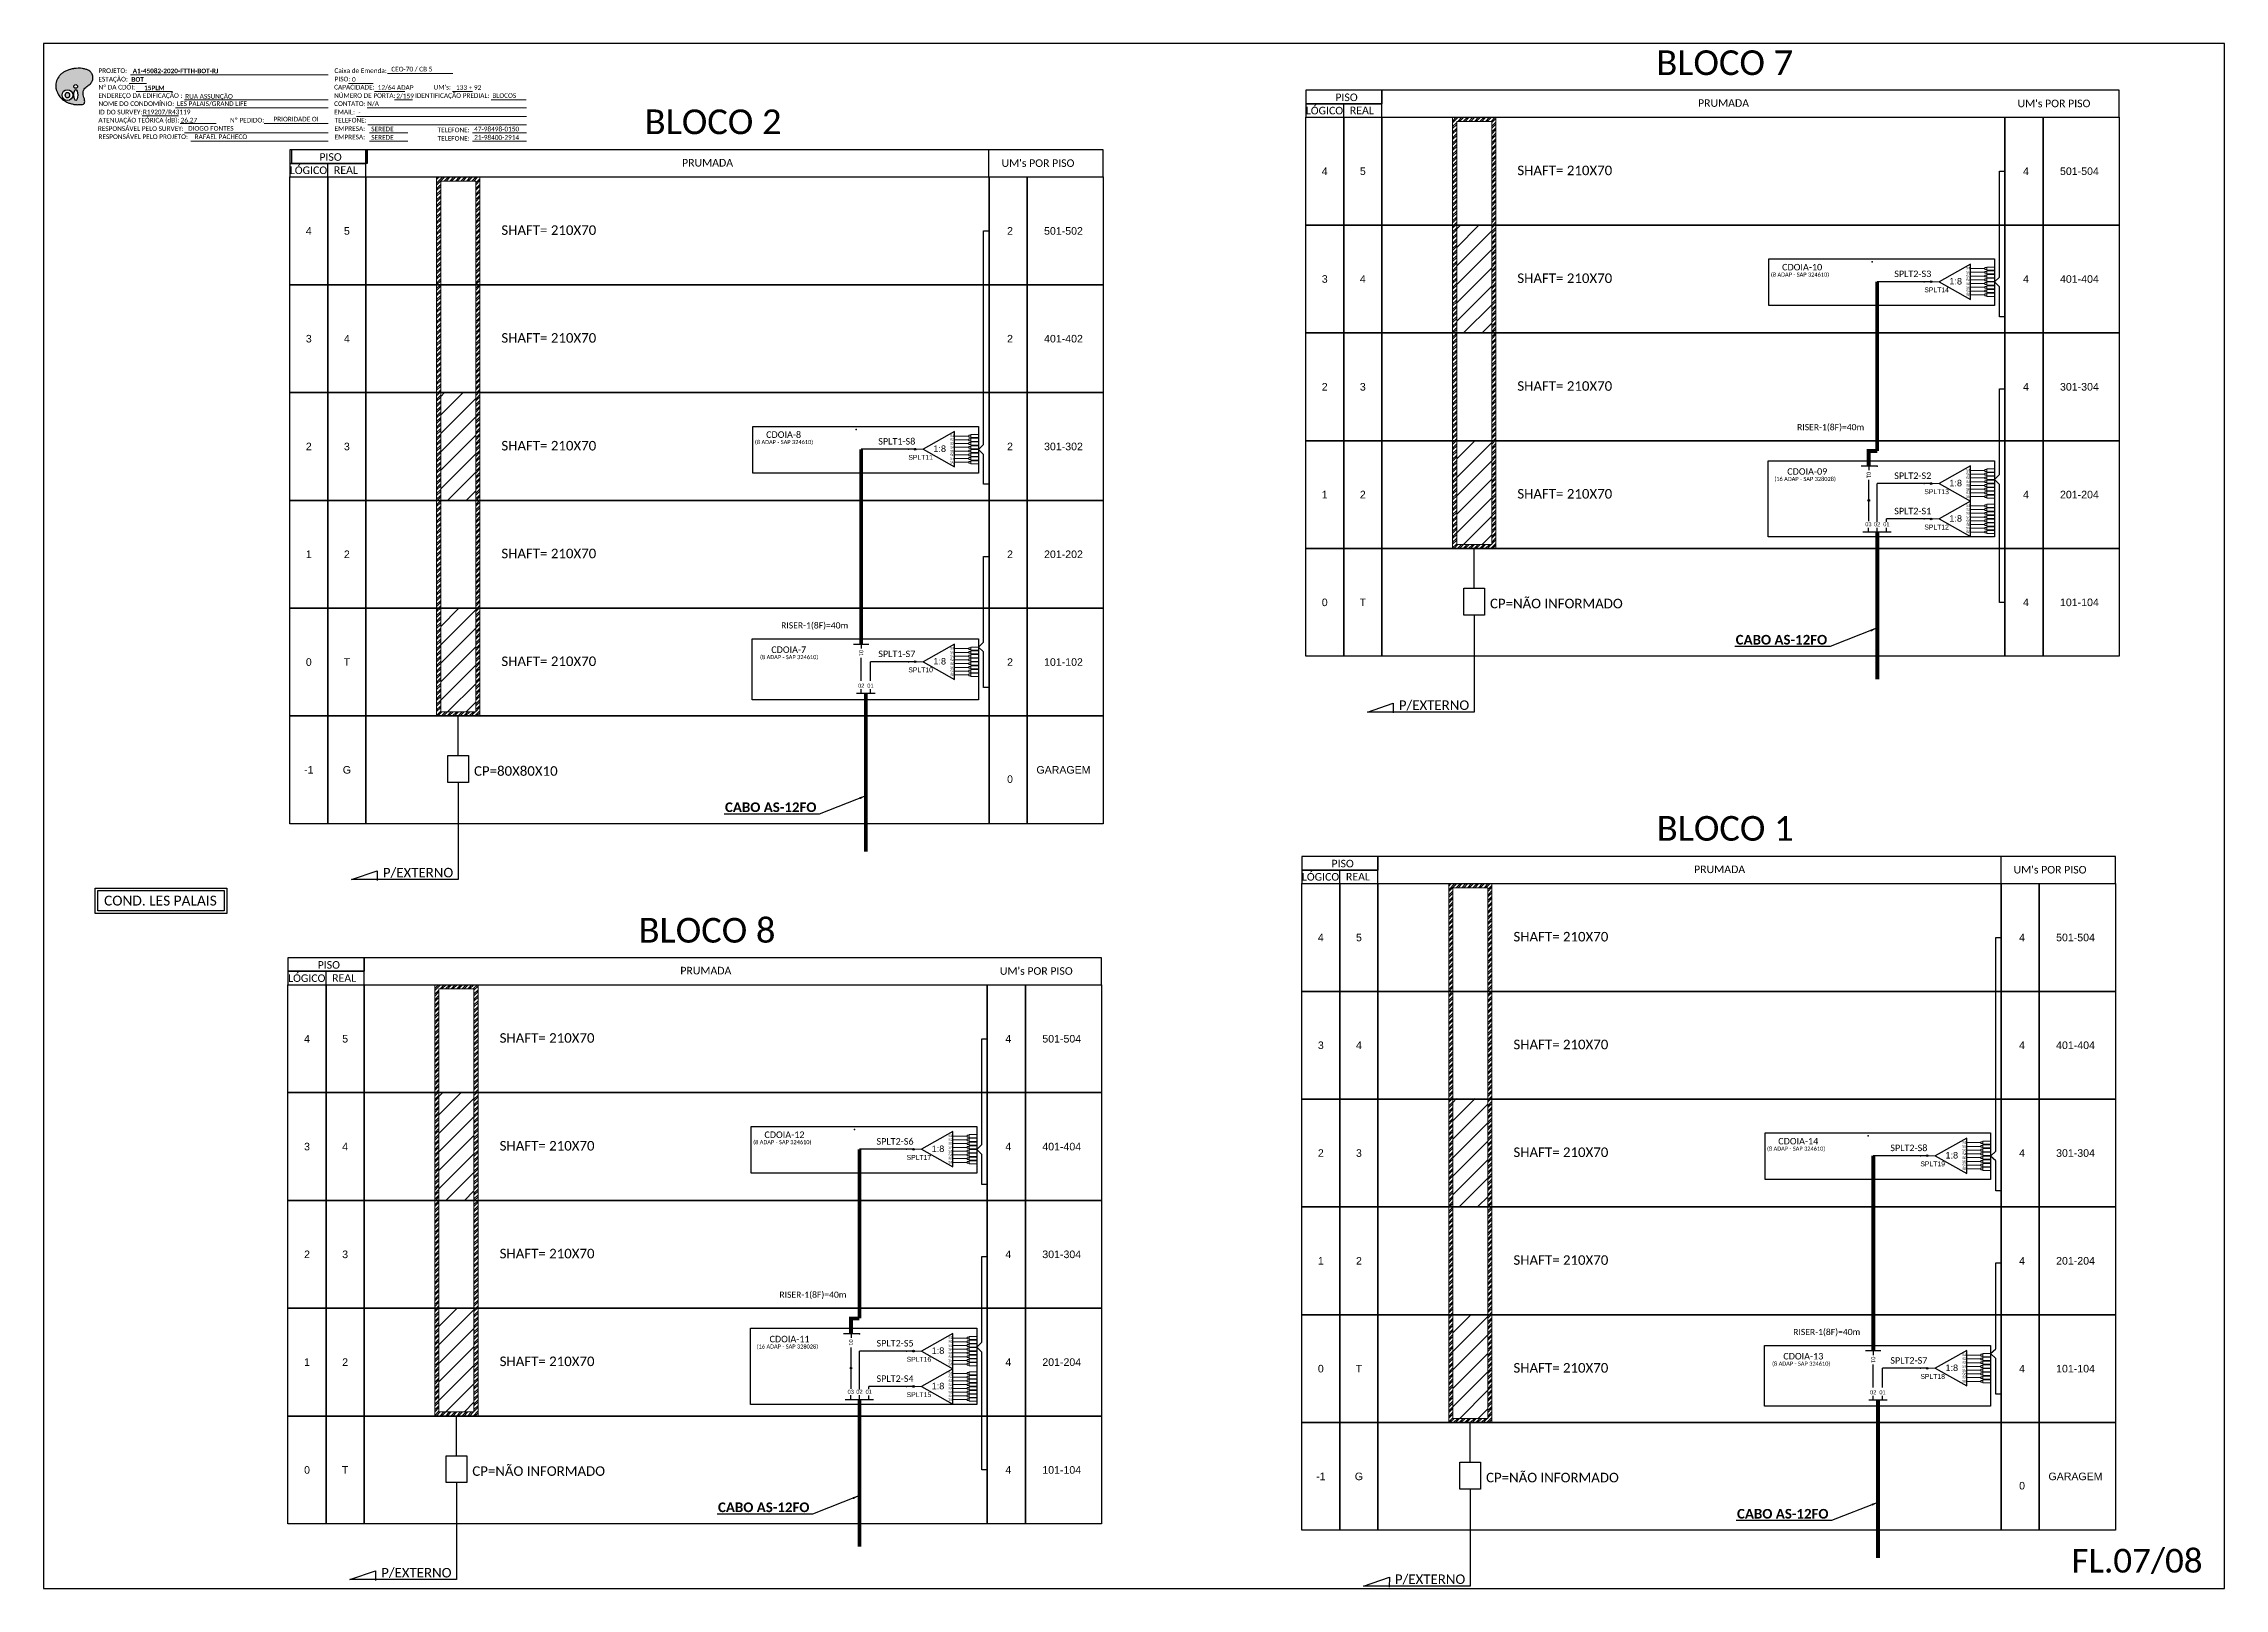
# Model space of a CAD drawing. Header units: inches. Extents: x 10034 to 13570, y 6729 to 9325.
# Drawn here: x 12732 to 13570, y 7384 to 7978 of the extents above; entities that cross this region are included whole.
import ezdxf
from ezdxf.enums import TextEntityAlignment as Align

# ---------------------------------------------------------------- set-up
doc = ezdxf.new("R2010")
doc.units = ezdxf.units.IN
doc.header["$MEASUREMENT"] = 0
doc.layers.add('Uifilar numeracao sangria', color=7, linetype='Continuous')
doc.styles.add('ARIAL', font='arial.ttf')
doc.styles.add('WMF-Calibri0', font='CALIBRI.TTF')
doc.styles.add('WMF-Calibri1', font='CALIBRIB.TTF')
doc.dimstyles.new('ISO-25', dxfattribs={"dimtxt": 2.5, "dimasz": 2.5, "dimexe": 1.25, "dimexo": 0.625, "dimtad": 1, "dimtxsty": 'Standard', "dimcen": 2.5, "dimadec": 0, "dimazin": 0, "dimtfac": 1, "dimtmove": 0, "dimatfit": 3, "dimfxl": 0, "dimarcsym": 0})

msp = doc.modelspace()

# ---------------------------------------------------------------- texts
at = {"style": 'WMF-Calibri0'}
for s, height, p in [('BLOCO 7', 9.494, (13352.01, 7965.81)), ('     PISO', 2.911, (13223.45, 7955.79)), ('BLOCO 2', 9.494, (12963, 7943.08)), ('  LÓGICO', 2.911, (13215.17, 7950.69)), ('    REAL', 2.911, (13230.05, 7950.76)), ('PRUMADA', 2.911, (13368.02, 7953.59)), ("UM's POR PISO", 2.9114, (13490.9, 7953.44)), ('     PISO', 2.911, (12832.78, 7932.84)), ('PRUMADA', 2.911, (12977.35, 7930.63)), ("UM's POR PISO", 2.9114, (13100.23, 7930.49)), ('  LÓGICO', 2.911, (12824.5, 7927.74)), ('    REAL', 2.911, (12839.39, 7927.81)), ('SHAFT= 210X70', 3.6661, (13298.55, 7927.31)), ('SHAFT= 210X70', 3.6661, (12907.88, 7904.35)), ('SHAFT= 210X70', 3.6661, (13298.55, 7885.86)), ('SHAFT= 210X70', 3.6661, (12907.88, 7862.9)), ('SHAFT= 210X70', 3.6661, (13298.55, 7844.41)), ('SHAFT= 210X70', 3.6661, (12907.88, 7821.46)), ('SHAFT= 210X70', 3.6661, (13298.55, 7802.96)), ('SHAFT= 210X70', 3.6661, (12907.88, 7780.01)), ('SHAFT= 210X70', 3.6661, (12907.88, 7738.56)), ('BLOCO 1', 9.494, (13352.17, 7671.39)), ('  LÓGICO', 2.911, (13213.66, 7656.05)), ('     PISO', 2.911, (13221.95, 7661.15)), ('    REAL', 2.911, (13228.55, 7656.12)), ('PRUMADA', 2.911, (13366.52, 7658.94)), ("UM's POR PISO", 2.9114, (13489.39, 7658.79)), ('BLOCO 8', 9.494, (12960.67, 7632.21)), ('SHAFT= 210X70', 3.6661, (13297.05, 7632.66)), ('     PISO', 2.911, (12832.12, 7622.19)), ('PRUMADA', 2.911, (12976.69, 7619.99)), ("UM's POR PISO", 2.9114, (13099.56, 7619.84)), ('  LÓGICO', 2.911, (12823.84, 7617.09)), ('    REAL', 2.911, (12838.72, 7617.16)), ('SHAFT= 210X70', 3.6661, (12907.22, 7593.71)), ('SHAFT= 210X70', 3.6661, (13297.05, 7591.21)), ('SHAFT= 210X70', 3.6661, (12907.22, 7552.26)), ('SHAFT= 210X70', 3.6661, (13297.05, 7549.77)), ('SHAFT= 210X70', 3.6661, (12907.22, 7510.81)), ('SHAFT= 210X70', 3.6661, (13297.05, 7508.32)), ('SHAFT= 210X70', 3.6661, (12907.22, 7469.37)), ('SHAFT= 210X70', 3.6661, (13297.05, 7466.87))]:
    msp.add_text(s, height=height, dxfattribs=at).set_placement(p)
at = {"color": 7, "lineweight": 0, "style": 'WMF-Calibri0'}
for s, height, p in [('PROJETO:', 1.793, (12752.94, 7966.6)), ('Caixa de Emenda:', 1.7927, (12843.69, 7966.6)), ('ESTAÇÃO:', 1.793, (12752.94, 7963.33)), ('Nº DA CDOI:', 1.7927, (12752.94, 7960.25)), ('ENDEREÇO DA EDIFICAÇÃO :', 1.7927, (12752.94, 7957.02)), ('CAPACIDADE:', 1.7927, (12843.59, 7960.25)), ('NÚMERO DE PORTA:', 1.7927, (12843.59, 7957.02)), ('PISO:', 1.793, (12843.77, 7963.37)), ('IDENTIFICAÇÃO PREDIAL:', 1.7927, (12874.67, 7957.02)), ("UM's:", 1.793, (12881.83, 7960.25)), ('BLOCOS', 1.793, (12904.41, 7957.02)), ('ATENUAÇÃO TEÓRICA (dB):', 1.7927, (12752.94, 7947.56)), ('NOME DO CONDOMÍNIO:', 1.7927, (12752.94, 7953.91)), ('ID DO SURVEY:', 1.7927, (12752.94, 7950.67)), ('LES PALAIS/GRAND LIFE', 1.7927, (12783.15, 7953.91)), ('CONTATO: N/A', 1.7927, (12843.59, 7953.91)), ('EMAIL:', 1.793, (12843.59, 7950.67)), ('RESPONSÁVEL PELO SURVEY:', 1.7927, (12752.7, 7944.32)), ('RESPONSÁVEL PELO PROJETO:', 1.7927, (12752.94, 7941.21)), ('26,27', 1.793, (12784.56, 7947.56)), ('Nº PEDIDO:', 1.793, (12803.53, 7947.56)), ('TELEFONE:', 1.793, (12843.77, 7947.56)), ('EMPRESA:', 1.793, (12843.77, 7944.32)), ('EMPRESA:', 1.793, (12843.77, 7941.08)), ('TELEFONE:', 1.793, (12883.37, 7943.82)), ('TELEFONE:', 1.793, (12883.37, 7940.58)), ('COND. LES PALAIS', 3.7902, (12755.12, 7646.46))]:
    msp.add_text(s, height=height, dxfattribs=at).set_placement(p)
at = {"color": 7, "linetype": 'Continuous'}
for s, height, style, p in [('A1-45082-2020-FTTH-BOT-RJ', 1.7927, 'WMF-Calibri1', (12766.13, 7966.51)), ('CEO-70 / CB 5', 1.7927, 'WMF-Calibri0', (12865.55, 7967.19)), ('BOT', 1.793, 'WMF-Calibri1', (12765.62, 7963.23)), ('RUA ASSUNÇÃO', 1.7927, 'WMF-Calibri0', (12786.32, 7956.73)), ('0', 1.79, 'WMF-Calibri0', (12850.46, 7963.22)), ('12/64 ADAP', 1.793, 'WMF-Calibri0', (12860.33, 7960.13)), ('2/159', 1.793, 'WMF-Calibri0', (12867.5, 7956.87)), ('133 + 92', 1.793, 'WMF-Calibri0', (12890.45, 7960.11)), ('R19207/R43119', 1.7927, 'WMF-Calibri0', (12770.07, 7950.7)), ('-', 1.79, 'WMF-Calibri0', (12852.94, 7950.52)), ('DIOGO FONTES', 1.7927, 'WMF-Calibri0', (12787.45, 7944.41)), ('RAFAEL PACHECO', 1.7927, 'WMF-Calibri0', (12789.94, 7941.18)), ('SEREDE', 1.793, 'WMF-Calibri0', (12857.83, 7944.17)), ('SEREDE', 1.793, 'WMF-Calibri0', (12857.83, 7940.93)), ('47-98498-0150', 1.7927, 'WMF-Calibri0', (12897.43, 7944.17)), ('21-98400-2914', 1.7927, 'WMF-Calibri0', (12897.43, 7940.93)), ('FL.07/08', 9.118, 'WMF-Calibri0', (13511.64, 7389.97))]:
    msp.add_text(s, height=height, dxfattribs=dict(at, style=style)).set_placement(p)
at = {"color": 7, "linetype": 'Continuous', "style": 'WMF-Calibri1'}
msp.add_text('15PLM', height=1.793, dxfattribs=at).set_placement((12774.46, 7959.97), align=Align.CENTER)
at = {"color": 7, "style": 'WMF-Calibri0'}
msp.add_text('PRIORIDADE OI', height=1.7927, dxfattribs=at).set_placement((12820.25, 7947.97))
at = {"color": 0, "style": 'ARIAL'}
for s, height, p in [('4', 2.91, (13224.49, 7928.84)), ('5', 2.91, (13239.14, 7928.84)), ('4', 2.91, (13494.14, 7928.84)), ('501-504', 2.911, (13514.69, 7928.84)), ('4', 2.91, (12833.83, 7905.88)), ('5', 2.91, (12848.48, 7905.88)), ('2', 2.91, (13103.47, 7905.88)), ('501-502', 2.911, (13124.03, 7905.88)), ('3', 2.91, (13224.49, 7887.39)), ('4', 2.91, (13239.14, 7887.39)), ('4', 2.91, (13494.14, 7887.39)), ('401-404', 2.911, (13514.69, 7887.39)), ('3', 2.91, (12833.83, 7864.44)), ('4', 2.91, (12848.48, 7864.44)), ('2', 2.91, (13103.47, 7864.44)), ('401-402', 2.911, (13124.03, 7864.44)), ('2', 2.91, (13224.49, 7845.94)), ('3', 2.91, (13239.14, 7845.94)), ('4', 2.91, (13494.14, 7845.94)), ('301-304', 2.911, (13514.69, 7845.94)), ('2', 2.91, (12833.83, 7822.99)), ('3', 2.91, (12848.48, 7822.99)), ('2', 2.91, (13103.47, 7822.99)), ('301-302', 2.911, (13124.03, 7822.99)), ('1', 2.91, (13224.49, 7804.5)), ('2', 2.91, (13239.14, 7804.5)), ('4', 2.91, (13494.14, 7804.5)), ('201-204', 2.911, (13514.69, 7804.5)), ('1', 2.91, (12833.83, 7781.54)), ('2', 2.91, (12848.48, 7781.54)), ('2', 2.91, (13103.47, 7781.54)), ('201-202', 2.911, (13124.03, 7781.54)), ('0', 2.91, (13224.49, 7763.05)), ('T', 2.91, (13239.14, 7763.05)), ('4', 2.91, (13494.14, 7763.05)), ('101-104', 2.911, (13514.69, 7763.05)), ('0', 2.91, (12833.83, 7740.1)), ('T', 2.91, (12848.48, 7740.1)), ('2', 2.91, (13103.47, 7740.1)), ('101-102', 2.911, (13124.03, 7740.1)), ('-1', 2.911, (12833.83, 7698.65)), ('G', 2.91, (12848.48, 7698.65)), ('GARAGEM', 2.911, (13124.03, 7698.65)), ('0', 2.91, (13103.47, 7695.07)), ('4', 2.91, (13222.99, 7634.19)), ('5', 2.91, (13237.64, 7634.19)), ('4', 2.91, (13492.63, 7634.19)), ('501-504', 2.911, (13513.19, 7634.19)), ('4', 2.91, (12833.16, 7595.24)), ('5', 2.91, (12847.81, 7595.24)), ('4', 2.91, (13102.81, 7595.24)), ('501-504', 2.911, (13123.36, 7595.24)), ('3', 2.91, (13222.99, 7592.75)), ('4', 2.91, (13237.64, 7592.75)), ('4', 2.91, (13492.63, 7592.75)), ('401-404', 2.911, (13513.19, 7592.75)), ('3', 2.91, (12833.16, 7553.79)), ('4', 2.91, (12847.81, 7553.79)), ('4', 2.91, (13102.81, 7553.79)), ('401-404', 2.911, (13123.36, 7553.79)), ('2', 2.91, (13222.99, 7551.3)), ('3', 2.91, (13237.64, 7551.3)), ('4', 2.91, (13492.63, 7551.3)), ('301-304', 2.911, (13513.19, 7551.3)), ('2', 2.91, (12833.16, 7512.35)), ('3', 2.91, (12847.81, 7512.35)), ('4', 2.91, (13102.81, 7512.35)), ('301-304', 2.911, (13123.36, 7512.35)), ('1', 2.91, (13222.99, 7509.85)), ('2', 2.91, (13237.64, 7509.85)), ('4', 2.91, (13492.63, 7509.85)), ('201-204', 2.911, (13513.19, 7509.85)), ('1', 2.91, (12833.16, 7470.9)), ('2', 2.91, (12847.81, 7470.9)), ('4', 2.91, (13102.81, 7470.9)), ('201-204', 2.911, (13123.36, 7470.9)), ('0', 2.91, (13222.99, 7468.4)), ('T', 2.91, (13237.64, 7468.4)), ('4', 2.91, (13492.63, 7468.4)), ('101-104', 2.911, (13513.19, 7468.4)), ('0', 2.91, (12833.16, 7429.45)), ('T', 2.91, (12847.81, 7429.45)), ('4', 2.91, (13102.81, 7429.45)), ('101-104', 2.911, (13123.36, 7429.45)), ('-1', 2.911, (13222.99, 7426.96)), ('G', 2.91, (13237.64, 7426.96)), ('0', 2.91, (13492.63, 7423.38)), ('GARAGEM', 2.911, (13513.19, 7426.96))]:
    msp.add_text(s, height=height, dxfattribs=at).set_placement(p, align=Align.MIDDLE_CENTER)
at = {"color": 2, "style": 'WMF-Calibri0'}
for s, p in [('SPLT2-S3', (13443.48, 7888.13)), ('SPLT2-S2', (13443.48, 7810.51)), ('SPLT2-S1', (13443.48, 7796.91)), ('SPLT2-S6', (13052.15, 7554.53)), ('SPLT2-S8', (13441.97, 7552.03)), ('SPLT2-S5', (13052.15, 7476.91)), ('SPLT2-S7', (13441.97, 7470.3)), ('SPLT2-S4', (13052.15, 7463.31))]:
    msp.add_text(s, height=2.496, dxfattribs=at).set_placement(p)
at = {"color": 3, "style": 'WMF-Calibri0'}
for s, p in [('SPLT1-S8', (13052.81, 7823.72)), ('SPLT1-S7', (13052.81, 7742))]:
    msp.add_text(s, height=2.496, dxfattribs=at).set_placement(p)
at = {"color": 5, "style": 'WMF-Calibri0'}
for p in [(13406.13, 7829.23), (13015.47, 7753), (13014.8, 7495.64), (13404.63, 7481.31)]:
    msp.add_text('RISER-1(8F)=40m', height=2.3699, dxfattribs=at).set_placement(p)
at = {"style": 'ARIAL'}
for p in [(13433.69, 7812.03), (13046.25, 7743.52), (13042.36, 7478.43), (13435.41, 7471.82)]:
    msp.add_text('01', height=1.56, rotation=270, dxfattribs=at).set_placement(p, align=Align.MIDDLE_CENTER)
for s, p in [('03', (13433.55, 7793.08)), ('02', (13436.9, 7793.08)), ('01', (13440.47, 7793.08)), ('02', (13046.24, 7731)), ('01', (13049.8, 7731)), ('03', (13042.22, 7459.49)), ('02', (13045.57, 7459.49)), ('01', (13049.14, 7459.49)), ('02', (13435.4, 7459.31)), ('01', (13438.97, 7459.31))]:
    msp.add_text(s, height=1.56, dxfattribs=at).set_placement(p, align=Align.MIDDLE_CENTER)
at = {"color": 0, "style": 'WMF-Calibri0'}
for s, height, p in [('CP=NÃO INFORMADO', 3.6661, (13288.04, 7760.77)), ('P/EXTERNO', 3.666, (13252.98, 7721.69)), ('CP=80X80X10', 3.6661, (12897.37, 7696.37)), ('P/EXTERNO', 3.666, (12862.31, 7657.29)), ('CP=NÃO INFORMADO', 3.6661, (12896.71, 7427.17)), ('CP=NÃO INFORMADO', 3.6661, (13286.53, 7424.68)), ('P/EXTERNO', 3.666, (12861.65, 7388.09)), ('P/EXTERNO', 3.666, (13251.47, 7385.59))]:
    msp.add_text(s, height=height, dxfattribs=at).set_placement(p)
at = {"color": 1, "ltscale": 8, "style": 'WMF-Calibri1'}
for p in [(13382.52, 7746.82), (12993.87, 7682.42), (12991.18, 7413.22), (13383.03, 7410.73)]:
    msp.add_text('CABO AS-12FO', height=3.7192, dxfattribs=at).set_placement(p)

# ---------------------------------------------------------------- blocks, each defined once
blk = doc.blocks.new('SPLITTER_')
blk.add_point((0, 0))
at = {"style": 'ARIAL', "flags": 4}
blk.add_attdef('SPLT', (0, -3.26), '', height=1.5, dxfattribs=at)
blk = doc.blocks.new('SPLT_1-8_SC-APC')
at = {"color": 1}
blk.add_lwpolyline([(-7.37, -2.1), (-17.04, -7.55), (-7.37, -13), (-7.37, -2.1)], dxfattribs=at)
at = {"color": 3, "lineweight": 0}
for points in [[(-2.99, -3.51), (-7.37, -3.51)], [(-7.37, -4.66), (-2.99, -4.66)], [(-7.37, -5.82), (-2.99, -5.82)], [(-2.41, -3.02), (-2.41, -4)], [(-2.41, -3.02), (0, -3.02)], [(-2.41, -4), (0, -4)], [(-2.41, -4.17), (-2.41, -5.16)], [(-2.41, -4.17), (0, -4.17)], [(-2.41, -5.16), (0, -5.16)], [(-2.41, -5.32), (-2.41, -6.31)], [(-2.41, -5.32), (0, -5.32)], [(-2.41, -6.31), (0, -6.31)], [(-2.41, -6.48), (-2.41, -7.46)], [(-2.41, -6.48), (0, -6.48)], [(-7.37, -6.97), (-2.99, -6.97)], [(-7.37, -8.12), (-2.99, -8.12)], [(-7.37, -9.28), (-2.99, -9.28)], [(-7.37, -10.43), (-2.99, -10.43)], [(-7.37, -11.58), (-2.99, -11.58)], [(-2.41, -7.46), (0, -7.46)], [(-2.41, -7.63), (-2.41, -8.62)], [(-2.41, -7.63), (0, -7.63)], [(-2.41, -8.62), (0, -8.62)], [(-2.41, -8.78), (-2.41, -9.77)], [(-2.41, -8.78), (0, -8.78)], [(-2.41, -9.77), (0, -9.77)], [(-2.41, -9.94), (-2.41, -10.92)], [(-2.41, -9.94), (0, -9.94)], [(-2.41, -10.92), (0, -10.92)], [(-2.41, -11.09), (-2.41, -12.08)], [(-2.41, -11.09), (0, -11.09)], [(-2.41, -12.08), (0, -12.08)]]:
    blk.add_lwpolyline(points, dxfattribs=at)
for points in [[(-2.99, -3.22), (-2.41, -3.22), (-2.41, -3.8), (-2.99, -3.8)], [(-2.99, -4.38), (-2.41, -4.38), (-2.41, -4.95), (-2.99, -4.95)], [(-2.99, -5.53), (-2.41, -5.53), (-2.41, -6.1), (-2.99, -6.1)], [(-2.99, -6.68), (-2.41, -6.68), (-2.41, -7.26), (-2.99, -7.26)], [(-2.99, -7.84), (-2.41, -7.84), (-2.41, -8.41), (-2.99, -8.41)], [(-2.99, -8.99), (-2.41, -8.99), (-2.41, -9.56), (-2.99, -9.56)], [(-2.99, -10.14), (-2.41, -10.14), (-2.41, -10.72), (-2.99, -10.72)], [(-2.99, -11.3), (-2.41, -11.3), (-2.41, -11.87), (-2.99, -11.87)]]:
    blk.add_lwpolyline(points, close=True, dxfattribs=at)
at = {"color": 1, "lineweight": 0}
blk.add_lwpolyline([(-17.04, -7.55), (-19.26, -7.55)], dxfattribs=at)
at = {"color": 1, "style": 'ARIAL'}
for s, height, p in [('1:8', 2, (-13.91, -8.4)), ('S1', 0.75, (-8.74, -3.78)), ('S2', 0.75, (-8.74, -4.97)), ('S3', 0.75, (-8.74, -6.18)), ('S4', 0.75, (-8.74, -7.36)), ('S5', 0.75, (-8.74, -8.57)), ('S6', 0.75, (-8.74, -9.69)), ('S7', 0.75, (-8.74, -10.78)), ('S8', 0.75, (-8.74, -11.9))]:
    blk.add_text(s, height=height, dxfattribs=at).set_placement(p)
blk = doc.blocks.new('A$C415C251F')
at = {"color": 3}
blk.add_point((0, 0), dxfattribs=at)
blk = doc.blocks.new('LEG_CDOIA8_C-SPLT_DIR')
at = {"color": 3}
blk.add_blockref('A$C415C251F', (0, 0), dxfattribs=at)
at = {"color": 1, "style": 'WMF-Calibri0', "flags": 4}
blk.add_attdef('CDO', (-26.84, -2.61), '', height=2, dxfattribs=at)
blk.add_attdef('MODELO', text='', height=1.5, dxfattribs=at).set_placement((-22.23, -4.54), align=Align.CENTER)
at = {"style": 'ARIAL', "flags": 4}
blk.add_attdef('SPLITAGEM', text='', height=1.5, dxfattribs=at).set_placement((-18.36, -12.59), align=Align.CENTER)
blk = doc.blocks.new('OI')
h = blk.add_hatch(color=40)
edge = h.paths.add_edge_path()
edge.add_spline(control_points=[(4.35, -0.67), (3.92, -0.99), (3.26, -1.5), (2.81, -2.59), (2.9, -3.5), (3.06, -4.27), (3.31, -4.85), (3.37, -5.39), (3.4, -5.88), (3.2, -6.4), (2.54, -6.61), (1.65, -6.63), (0.55, -6.67), (-0.56, -6.42), (-1.61, -6.14), (-2.77, -5.61), (-3.92, -4.77), (-4.89, -3.7), (-5.34, -2.65), (-5.6, -1.94), (-5.85, -0.96), (-5.71, 0.47), (-5.1, 2.02), (-4.14, 3.02), (-3.3, 3.61), (-2.37, 4.16), (-1.36, 4.44), (-0.56, 4.7), (0.79, 4.85), (2.24, 4.97), (3.79, 4.57), (4.67, 4.21), (5.44, 3.65), (5.76, 2.99), (6.03, 2.21), (6.01, 1.46), (5.72, 0.64), (5.31, 0.08), (4.88, -0.38), (4.51, -0.55), (4.35, -0.67)], knot_values=[0, 0, 0, 0, 1.60434, 2.417191, 3.427595, 4.282808, 4.776746, 5.304182, 5.888771, 6.258406, 6.858137, 7.79129, 8.986195, 10.124242, 11.187857, 12.242908, 13.953784, 15.414161, 16.515391, 17.349188, 17.675853, 19.552021, 21.515531, 22.568638, 23.63245, 24.621084, 25.782718, 26.745347, 27.142653, 29.870543, 31.004649, 31.921532, 32.709589, 33.801391, 34.042471, 35.192333, 35.971461, 36.628871, 37.254359, 37.836911, 37.836911, 37.836911, 37.836911], degree=3, periodic=0)
h.paths.add_polyline_path([(1.13, -0.87, -1), (-0.04, -0.87, -1)], flags=16)
edge = h.paths.add_edge_path(flags=16)
edge.add_ellipse((0.56, -3.59), major_axis=(-0.02, 1.71), ratio=0.361305, start_angle=0, end_angle=360)
h.paths.add_polyline_path([(-0.36, -3.62, -1), (-3.8, -3.62, -1)], flags=16)
edge = h.paths.add_edge_path(flags=0)
edge.add_ellipse((-2.08, -3.62), major_axis=(0, 0.885), ratio=0.758294, start_angle=0, end_angle=360)
at = {"color": 40}
for centre, radius in [((-2.08, -3.62), 1.72), ((0.54, -0.87), 0.587)]:
    blk.add_circle(centre, radius, dxfattribs=at)
blk.add_ellipse((-2.08, -3.62), major_axis=(0, 0.885), ratio=0.758294, start_param=-3.141592653589792, end_param=3.141592653589792, dxfattribs=at)
blk.add_ellipse((0.56, -3.59), major_axis=(-0.02, 1.71), ratio=0.361305, dxfattribs=at)
at = {"color": 40, "start_tangent": (-0.800898, -0.598801), "end_tangent": (-0.800898, -0.598801)}
blk.add_spline([(4.35, -0.67), (3.2, -1.78), (2.9, -2.54), (2.92, -3.55), (3.12, -4.38), (3.28, -4.85), (3.37, -5.37), (3.35, -5.95), (3.2, -6.29), (2.66, -6.55), (1.73, -6.63), (0.54, -6.62), (-0.58, -6.41), (-1.6, -6.11), (-2.56, -5.67), (-3.95, -4.67), (-4.89, -3.56), (-5.37, -2.56), (-5.64, -1.78), (-5.72, -1.46), (-5.63, 0.42), (-4.84, 2.22), (-4.13, 2.99), (-3.27, 3.62), (-2.4, 4.09), (-1.3, 4.47), (-0.37, 4.72), (0.02, 4.77), (2.75, 4.8), (3.85, 4.53), (4.69, 4.16), (5.31, 3.68), (5.85, 2.73), (5.93, 2.5), (5.94, 1.35), (5.67, 0.62), (5.29, 0.08), (4.84, -0.36), (4.35, -0.67)], degree=3, dxfattribs=at)

# ---------------------------------------------------------------- hatches: boundary and pattern name
h = msp.add_hatch()
h.set_pattern_fill('ANSI32', color=3, scale=0.158226)
h.set_pattern_definition([(45, (1186.2246, 11449.5078), (-1.06568318, 1.06568318), []), (45, (1186.9351, 11449.5078), (-1.06568318, 1.06568318), [])])
h.paths.add_polyline_path([(13273.65, 7949.56), (13290.27, 7949.56), (13290.27, 7783.77), (13273.65, 7783.77)])
h.paths.add_polyline_path([(13275.23, 7947.98), (13288.69, 7947.98), (13288.69, 7785.36), (13275.23, 7785.36)], flags=16)
h = msp.add_hatch()
h.set_pattern_fill('ANSI32', color=3, scale=0.158226)
h.set_pattern_definition([(45, (795.5583, 11385.1064), (-1.06568318, 1.06568318), []), (45, (796.2687, 11385.1064), (-1.06568318, 1.06568318), [])])
h.paths.add_polyline_path([(12882.98, 7926.61), (12899.6, 7926.61), (12899.6, 7719.37), (12882.98, 7719.37)])
h.paths.add_polyline_path([(12884.57, 7925.03), (12898.02, 7925.03), (12898.02, 7720.95), (12884.57, 7720.95)], flags=16)
h = msp.add_hatch()
h.set_pattern_fill('ANSI31', color=1, scale=1.582261)
h.set_pattern_definition([(45, (-3373.306, -4521.7915), (-3.5522773, 3.5522773), [])])
h.paths.add_polyline_path([(13288.69, 7908.11), (13275.23, 7908.11), (13275.23, 7866.67), (13288.69, 7866.67)])
h = msp.add_hatch(color=3)
h.dxf.hatch_style = 1
edge = h.paths.add_edge_path()
edge.add_arc((13457.69, 7886.35), 0.32, 0, 360)
h = msp.add_hatch(color=3)
h.dxf.hatch_style = 1
edge = h.paths.add_edge_path()
edge.add_arc((13457.69, 7886.35), 0.32, 0, 360)
h = msp.add_hatch()
h.set_pattern_fill('ANSI31', color=1, scale=1.582261)
h.set_pattern_definition([(45, (-3763.9725, -4586.193), (-3.5522773, 3.5522773), [])])
h.paths.add_polyline_path([(12898.02, 7843.71), (12884.57, 7843.71), (12884.57, 7802.27), (12898.02, 7802.27)])
h = msp.add_hatch()
h.set_pattern_fill('ANSI31', color=1, scale=1.582261)
h.set_pattern_definition([(45, (-3373.306, -4603.104), (-3.5522773, 3.5522773), [])])
h.paths.add_polyline_path([(13288.69, 7825.22), (13275.23, 7825.22), (13275.23, 7785.36), (13288.69, 7785.36)])
h = msp.add_hatch(color=3)
h.dxf.hatch_style = 1
edge = h.paths.add_edge_path()
edge.add_arc((13067.03, 7821.95), 0.32, 0, 360)
h = msp.add_hatch(color=3)
h.dxf.hatch_style = 1
edge = h.paths.add_edge_path()
edge.add_arc((13067.03, 7821.95), 0.32, 0, 360)
h = msp.add_hatch(color=3)
h.dxf.hatch_style = 1
edge = h.paths.add_edge_path()
edge.add_arc((13457.69, 7808.73), 0.32, 0, 360)
h = msp.add_hatch(color=3)
h.dxf.hatch_style = 1
edge = h.paths.add_edge_path()
edge.add_arc((13457.69, 7808.73), 0.32, 0, 360)
h = msp.add_hatch(color=3)
h.dxf.hatch_style = 1
edge = h.paths.add_edge_path()
edge.add_arc((13433.68, 7802.22), 0.32, 0, 360)
h = msp.add_hatch(color=3)
h.dxf.hatch_style = 1
edge = h.paths.add_edge_path()
edge.add_arc((13433.68, 7802.22), 0.32, 0, 360)
h = msp.add_hatch(color=3)
h.dxf.hatch_style = 1
edge = h.paths.add_edge_path()
edge.add_arc((13457.69, 7795.13), 0.32, 0, 360)
h = msp.add_hatch(color=3)
h.dxf.hatch_style = 1
edge = h.paths.add_edge_path()
edge.add_arc((13457.69, 7795.13), 0.32, 0, 360)
h = msp.add_hatch()
h.set_pattern_fill('ANSI31', color=1, scale=1.582261)
h.set_pattern_definition([(45, (-3763.9725, -4667.5054), (-3.5522773, 3.5522773), [])])
h.paths.add_polyline_path([(12898.02, 7760.82), (12884.57, 7760.82), (12884.57, 7720.95), (12898.02, 7720.95)])
h = msp.add_hatch(color=3)
h.dxf.hatch_style = 1
edge = h.paths.add_edge_path()
edge.add_arc((13067.03, 7740.22), 0.32, 0, 360)
h = msp.add_hatch(color=3)
h.dxf.hatch_style = 1
edge = h.paths.add_edge_path()
edge.add_arc((13067.03, 7740.22), 0.32, 0, 360)
h = msp.add_hatch()
h.set_pattern_fill('ANSI32', color=3, scale=0.158226)
h.set_pattern_definition([(45, (1184.7223, 11113.4152), (-1.06568318, 1.06568318), []), (45, (1185.4327, 11113.4152), (-1.06568318, 1.06568318), [])])
h.paths.add_polyline_path([(13272.15, 7654.92), (13288.76, 7654.92), (13288.76, 7447.68), (13272.15, 7447.68)])
h.paths.add_polyline_path([(13273.73, 7653.33), (13287.18, 7653.33), (13287.18, 7449.26), (13273.73, 7449.26)], flags=16)
h = msp.add_hatch()
h.set_pattern_fill('ANSI32', color=3, scale=0.158226)
h.set_pattern_definition([(45, (794.8934, 11115.9098), (-1.06568318, 1.06568318), []), (45, (795.6039, 11115.9098), (-1.06568318, 1.06568318), [])])
h.paths.add_polyline_path([(12882.32, 7615.96), (12898.94, 7615.96), (12898.94, 7450.17), (12882.32, 7450.17)])
h.paths.add_polyline_path([(12883.9, 7614.38), (12897.35, 7614.38), (12897.35, 7451.76), (12883.9, 7451.76)], flags=16)
h = msp.add_hatch()
h.set_pattern_fill('ANSI31', color=1, scale=1.582261)
h.set_pattern_definition([(45, (-3764.6373, -4855.3896), (-3.5522773, 3.5522773), [])])
h.paths.add_polyline_path([(12897.35, 7574.52), (12883.9, 7574.52), (12883.9, 7533.07), (12897.35, 7533.07)])
h = msp.add_hatch()
h.set_pattern_fill('ANSI31', color=1, scale=1.582261)
h.set_pattern_definition([(45, (-3374.8085, -4857.6433), (-3.5522773, 3.5522773), [])])
h.paths.add_polyline_path([(13287.18, 7572.26), (13273.73, 7572.26), (13273.73, 7530.82), (13287.18, 7530.82)])
h = msp.add_hatch(color=3)
h.dxf.hatch_style = 1
edge = h.paths.add_edge_path()
edge.add_arc((13066.36, 7552.75), 0.32, 0, 360)
h = msp.add_hatch(color=3)
h.dxf.hatch_style = 1
edge = h.paths.add_edge_path()
edge.add_arc((13066.36, 7552.75), 0.32, 0, 360)
h = msp.add_hatch(color=3)
h.dxf.hatch_style = 1
edge = h.paths.add_edge_path()
edge.add_arc((13456.19, 7550.26), 0.32, 0, 360)
h = msp.add_hatch(color=3)
h.dxf.hatch_style = 1
edge = h.paths.add_edge_path()
edge.add_arc((13456.19, 7550.26), 0.32, 0, 360)
h = msp.add_hatch()
h.set_pattern_fill('ANSI31', color=1, scale=1.582261)
h.set_pattern_definition([(45, (-3764.6373, -4936.702), (-3.5522773, 3.5522773), [])])
h.paths.add_polyline_path([(12897.35, 7491.62), (12883.9, 7491.62), (12883.9, 7451.76), (12897.35, 7451.76)])
h = msp.add_hatch()
h.set_pattern_fill('ANSI31', color=1, scale=1.582261)
h.set_pattern_definition([(45, (-3374.8085, -4939.1966), (-3.5522773, 3.5522773), [])])
h.paths.add_polyline_path([(13287.18, 7489.13), (13273.73, 7489.13), (13273.73, 7449.26), (13287.18, 7449.26)])
h = msp.add_hatch(color=3)
h.dxf.hatch_style = 1
edge = h.paths.add_edge_path()
edge.add_arc((13066.36, 7475.13), 0.32, 0, 360)
h = msp.add_hatch(color=3)
h.dxf.hatch_style = 1
edge = h.paths.add_edge_path()
edge.add_arc((13066.36, 7475.13), 0.32, 0, 360)
h = msp.add_hatch(color=3)
h.dxf.hatch_style = 1
edge = h.paths.add_edge_path()
edge.add_arc((13042.35, 7468.62), 0.32, 0, 360)
h = msp.add_hatch(color=3)
h.dxf.hatch_style = 1
edge = h.paths.add_edge_path()
edge.add_arc((13042.35, 7468.62), 0.32, 0, 360)
h = msp.add_hatch(color=3)
h.dxf.hatch_style = 1
edge = h.paths.add_edge_path()
edge.add_arc((13456.19, 7468.53), 0.32, 0, 360)
h = msp.add_hatch(color=3)
h.dxf.hatch_style = 1
edge = h.paths.add_edge_path()
edge.add_arc((13456.19, 7468.53), 0.32, 0, 360)
h = msp.add_hatch(color=3)
h.dxf.hatch_style = 1
edge = h.paths.add_edge_path()
edge.add_arc((13066.36, 7461.53), 0.32, 0, 360)
h = msp.add_hatch(color=3)
h.dxf.hatch_style = 1
edge = h.paths.add_edge_path()
edge.add_arc((13066.36, 7461.53), 0.32, 0, 360)

# ---------------------------------------------------------------- linework, layer by layer
at = {"color": 1}
for p, q in [((13395.04, 7817.5), (13482.05, 7817.5)), ((13395.04, 7788.21), (13395.04, 7817.5)), ((13482.05, 7817.5), (13482.05, 7788.21)), ((13482.05, 7788.21), (13395.04, 7788.21)), ((13003.71, 7454.61), (13003.71, 7483.9)), ((13003.71, 7483.9), (13090.72, 7483.9)), ((13090.72, 7483.9), (13090.72, 7454.61)), ((13090.72, 7454.61), (13003.71, 7454.61))]:
    msp.add_line(p, q, dxfattribs=at)
for points in [[(12731.87, 7383.9), (13570.43, 7383.9), (13570.43, 7977.9), (12731.87, 7977.9), (12731.87, 7383.9)], [(13246.47, 7949.56), (13530.01, 7949.56), (13530.01, 7959.97), (13246.47, 7959.97), (13246.47, 7959.97), (13246.47, 7954.77)], [(13231.82, 7949.56), (13231.82, 7954.77)], [(12855.8, 7926.61), (13139.35, 7926.61), (13139.35, 7937.02), (12855.8, 7937.02), (12855.8, 7937.02), (12855.8, 7931.81)], [(13095.38, 7926.61), (13095.38, 7937.02)], [(12841.15, 7926.61), (12841.15, 7931.81)], [(13281.96, 7768.52), (13281.96, 7783.79)], [(12891.29, 7704.12), (12891.29, 7719.39)], [(13244.96, 7654.92), (13528.51, 7654.92), (13528.51, 7665.33), (13244.96, 7665.33), (13244.96, 7665.33), (13244.96, 7660.12)], [(13484.54, 7654.92), (13484.54, 7665.33)], [(13230.32, 7654.92), (13230.32, 7660.12)], [(12855.14, 7615.96), (13138.68, 7615.96), (13138.68, 7626.37), (12855.14, 7626.37), (12855.14, 7626.37), (12855.14, 7621.17)], [(12840.49, 7615.96), (12840.49, 7621.17)], [(12890.63, 7434.92), (12890.63, 7450.19)], [(13280.46, 7432.43), (13280.46, 7447.69)]]:
    msp.add_lwpolyline(points)
at = {"color": 7, "lineweight": 0}
for points in [[(12764.82, 7962.58), (12771.37, 7962.58)], [(12765.34, 7965.86), (12841.31, 7965.86)], [(12767.49, 7959.51), (12781.43, 7959.51)], [(12849.11, 7962.62), (12858.59, 7962.62)], [(12859.16, 7959.51), (12870.77, 7959.51)], [(12864.15, 7966.35), (12889.28, 7966.35)], [(12889.1, 7959.51), (12896.76, 7959.51)], [(12769.8, 7950.09), (12783.75, 7950.09)], [(12782.64, 7953.16), (12841.31, 7953.16)], [(12786.05, 7956.27), (12841.31, 7956.27)], [(12852.23, 7949.92), (12917.5, 7949.92)], [(12856.27, 7953.16), (12917.5, 7953.16)], [(12866.74, 7956.27), (12873.69, 7956.27)], [(12903.91, 7956.27), (12917.47, 7956.27)], [(12784.34, 7947.13), (12798.28, 7947.13)], [(12786.05, 7943.57), (12841.31, 7943.57)], [(12816.67, 7947.14), (12841.17, 7947.14)], [(12817.17, 7947.14), (12841.32, 7947.14)], [(12856.52, 7946.68), (12917.5, 7946.68)], [(12857.13, 7943.57), (12871.93, 7943.57)], [(12896.73, 7943.57), (12917.5, 7943.57)], [(12788.54, 7940.34), (12841.31, 7940.34)], [(12857.13, 7940.34), (12871.93, 7940.34)], [(12896.73, 7940.34), (12917.5, 7940.34)]]:
    msp.add_lwpolyline(points, dxfattribs=at)
for points in [[(13217.17, 7954.77), (13246.47, 7954.77), (13246.47, 7959.97), (13217.17, 7959.97)], [(13217.17, 7949.56), (13246.47, 7949.56), (13246.47, 7954.77), (13217.17, 7954.77)], [(12826.5, 7931.81), (12855.8, 7931.81), (12855.8, 7937.02), (12826.5, 7937.02)], [(12827.13, 7931.91), (12856.43, 7931.91), (12856.43, 7937.11), (12827.13, 7937.11)], [(12826.5, 7926.61), (12855.8, 7926.61), (12855.8, 7931.81), (12826.5, 7931.81)], [(13277.98, 7768.52), (13285.94, 7768.52), (13285.94, 7758.16), (13277.98, 7758.16)], [(12887.31, 7704.12), (12895.27, 7704.12), (12895.27, 7693.76), (12887.31, 7693.76)], [(13215.67, 7660.12), (13244.96, 7660.12), (13244.96, 7665.33), (13215.67, 7665.33)], [(13215.67, 7654.92), (13244.96, 7654.92), (13244.96, 7660.12), (13215.67, 7660.12)], [(12751.74, 7653.2), (12802.32, 7653.2), (12802.32, 7643.42), (12751.74, 7643.42)], [(12752.74, 7652.2), (12801.32, 7652.2), (12801.32, 7644.42), (12752.74, 7644.42)], [(12825.84, 7621.17), (12855.14, 7621.17), (12855.14, 7626.37), (12825.84, 7626.37)], [(12825.84, 7615.96), (12855.14, 7615.96), (12855.14, 7621.17), (12825.84, 7621.17)], [(12886.65, 7434.92), (12894.61, 7434.92), (12894.61, 7424.56), (12886.65, 7424.56)], [(13276.48, 7432.43), (13284.44, 7432.43), (13284.44, 7422.07), (13276.48, 7422.07)]]:
    msp.add_lwpolyline(points, close=True)
at = {"color": 0}
for points in [[(13217.17, 7949.56), (13231.82, 7949.56), (13231.82, 7908.11), (13217.17, 7908.11)], [(13231.82, 7949.56), (13246.47, 7949.56), (13246.47, 7908.11), (13231.82, 7908.11)], [(13246.47, 7949.56), (13486.07, 7949.56), (13486.07, 7908.11), (13246.47, 7908.11)], [(13486.07, 7949.56), (13500.72, 7949.56), (13500.72, 7908.11), (13486.07, 7908.11)], [(13500.72, 7949.56), (13530.01, 7949.56), (13530.01, 7908.11), (13500.72, 7908.11)], [(12826.5, 7926.61), (12841.15, 7926.61), (12841.15, 7885.16), (12826.5, 7885.16)], [(12841.15, 7926.61), (12855.8, 7926.61), (12855.8, 7885.16), (12841.15, 7885.16)], [(12855.8, 7926.61), (13095.4, 7926.61), (13095.4, 7885.16), (12855.8, 7885.16)], [(13095.4, 7926.61), (13110.05, 7926.61), (13110.05, 7885.16), (13095.4, 7885.16)], [(13110.05, 7926.61), (13139.35, 7926.61), (13139.35, 7885.16), (13110.05, 7885.16)], [(13217.17, 7908.11), (13231.82, 7908.11), (13231.82, 7866.67), (13217.17, 7866.67)], [(13231.82, 7908.11), (13246.47, 7908.11), (13246.47, 7866.67), (13231.82, 7866.67)], [(13246.47, 7908.11), (13486.07, 7908.11), (13486.07, 7866.67), (13246.47, 7866.67)], [(13486.07, 7908.11), (13500.72, 7908.11), (13500.72, 7866.67), (13486.07, 7866.67)], [(13500.72, 7908.11), (13530.01, 7908.11), (13530.01, 7866.67), (13500.72, 7866.67)], [(12826.5, 7885.16), (12841.15, 7885.16), (12841.15, 7843.71), (12826.5, 7843.71)], [(12841.15, 7885.16), (12855.8, 7885.16), (12855.8, 7843.71), (12841.15, 7843.71)], [(12855.8, 7885.16), (13095.4, 7885.16), (13095.4, 7843.71), (12855.8, 7843.71)], [(13095.4, 7885.16), (13110.05, 7885.16), (13110.05, 7843.71), (13095.4, 7843.71)], [(13110.05, 7885.16), (13139.35, 7885.16), (13139.35, 7843.71), (13110.05, 7843.71)], [(13217.17, 7866.67), (13231.82, 7866.67), (13231.82, 7825.22), (13217.17, 7825.22)], [(13231.82, 7866.67), (13246.47, 7866.67), (13246.47, 7825.22), (13231.82, 7825.22)], [(13246.47, 7866.67), (13486.07, 7866.67), (13486.07, 7825.22), (13246.47, 7825.22)], [(13486.07, 7866.67), (13500.72, 7866.67), (13500.72, 7825.22), (13486.07, 7825.22)], [(13500.72, 7866.67), (13530.01, 7866.67), (13530.01, 7825.22), (13500.72, 7825.22)], [(12826.5, 7843.71), (12841.15, 7843.71), (12841.15, 7802.27), (12826.5, 7802.27)], [(12841.15, 7843.71), (12855.8, 7843.71), (12855.8, 7802.27), (12841.15, 7802.27)], [(12855.8, 7843.71), (13095.4, 7843.71), (13095.4, 7802.27), (12855.8, 7802.27)], [(13095.4, 7843.71), (13110.05, 7843.71), (13110.05, 7802.27), (13095.4, 7802.27)], [(13110.05, 7843.71), (13139.35, 7843.71), (13139.35, 7802.27), (13110.05, 7802.27)], [(13217.17, 7825.22), (13231.82, 7825.22), (13231.82, 7783.77), (13217.17, 7783.77)], [(13231.82, 7825.22), (13246.47, 7825.22), (13246.47, 7783.77), (13231.82, 7783.77)], [(13246.47, 7825.22), (13486.07, 7825.22), (13486.07, 7783.77), (13246.47, 7783.77)], [(13486.07, 7825.22), (13500.72, 7825.22), (13500.72, 7783.77), (13486.07, 7783.77)], [(13500.72, 7825.22), (13530.01, 7825.22), (13530.01, 7783.77), (13500.72, 7783.77)], [(12826.5, 7802.27), (12841.15, 7802.27), (12841.15, 7760.82), (12826.5, 7760.82)], [(12841.15, 7802.27), (12855.8, 7802.27), (12855.8, 7760.82), (12841.15, 7760.82)], [(12855.8, 7802.27), (13095.4, 7802.27), (13095.4, 7760.82), (12855.8, 7760.82)], [(13095.4, 7802.27), (13110.05, 7802.27), (13110.05, 7760.82), (13095.4, 7760.82)], [(13110.05, 7802.27), (13139.35, 7802.27), (13139.35, 7760.82), (13110.05, 7760.82)], [(13217.17, 7783.77), (13231.82, 7783.77), (13231.82, 7742.33), (13217.17, 7742.33)], [(13231.82, 7783.77), (13246.47, 7783.77), (13246.47, 7742.33), (13231.82, 7742.33)], [(13246.47, 7783.77), (13486.07, 7783.77), (13486.07, 7742.33), (13246.47, 7742.33)], [(13486.07, 7783.77), (13500.72, 7783.77), (13500.72, 7742.33), (13486.07, 7742.33)], [(13500.72, 7783.77), (13530.01, 7783.77), (13530.01, 7742.33), (13500.72, 7742.33)], [(12826.5, 7760.82), (12841.15, 7760.82), (12841.15, 7719.37), (12826.5, 7719.37)], [(12841.15, 7760.82), (12855.8, 7760.82), (12855.8, 7719.37), (12841.15, 7719.37)], [(12855.8, 7760.82), (13095.4, 7760.82), (13095.4, 7719.37), (12855.8, 7719.37)], [(13095.4, 7760.82), (13110.05, 7760.82), (13110.05, 7719.37), (13095.4, 7719.37)], [(13110.05, 7760.82), (13139.35, 7760.82), (13139.35, 7719.37), (13110.05, 7719.37)], [(12826.5, 7719.37), (12841.15, 7719.37), (12841.15, 7677.92), (12826.5, 7677.92)], [(12841.15, 7719.37), (12855.8, 7719.37), (12855.8, 7677.92), (12841.15, 7677.92)], [(12855.8, 7719.37), (13095.4, 7719.37), (13095.4, 7677.92), (12855.8, 7677.92)], [(13095.4, 7719.37), (13110.05, 7719.37), (13110.05, 7677.92), (13095.4, 7677.92)], [(13110.05, 7719.37), (13139.35, 7719.37), (13139.35, 7677.92), (13110.05, 7677.92)], [(13215.67, 7654.92), (13230.32, 7654.92), (13230.32, 7613.47), (13215.67, 7613.47)], [(13230.32, 7654.92), (13244.96, 7654.92), (13244.96, 7613.47), (13230.32, 7613.47)], [(13244.96, 7654.92), (13484.56, 7654.92), (13484.56, 7613.47), (13244.96, 7613.47)], [(13484.56, 7654.92), (13499.21, 7654.92), (13499.21, 7613.47), (13484.56, 7613.47)], [(13499.21, 7654.92), (13528.51, 7654.92), (13528.51, 7613.47), (13499.21, 7613.47)], [(12825.84, 7615.96), (12840.49, 7615.96), (12840.49, 7574.52), (12825.84, 7574.52)], [(12840.49, 7615.96), (12855.14, 7615.96), (12855.14, 7574.52), (12840.49, 7574.52)], [(12855.14, 7615.96), (13094.74, 7615.96), (13094.74, 7574.52), (12855.14, 7574.52)], [(13094.74, 7615.96), (13109.38, 7615.96), (13109.38, 7574.52), (13094.74, 7574.52)], [(13109.38, 7615.96), (13138.68, 7615.96), (13138.68, 7574.52), (13109.38, 7574.52)], [(13215.67, 7613.47), (13230.32, 7613.47), (13230.32, 7572.02), (13215.67, 7572.02)], [(13230.32, 7613.47), (13244.96, 7613.47), (13244.96, 7572.02), (13230.32, 7572.02)], [(13244.96, 7613.47), (13484.56, 7613.47), (13484.56, 7572.02), (13244.96, 7572.02)], [(13484.56, 7613.47), (13499.21, 7613.47), (13499.21, 7572.02), (13484.56, 7572.02)], [(13499.21, 7613.47), (13528.51, 7613.47), (13528.51, 7572.02), (13499.21, 7572.02)], [(12825.84, 7574.52), (12840.49, 7574.52), (12840.49, 7533.07), (12825.84, 7533.07)], [(12840.49, 7574.52), (12855.14, 7574.52), (12855.14, 7533.07), (12840.49, 7533.07)], [(12855.14, 7574.52), (13094.74, 7574.52), (13094.74, 7533.07), (12855.14, 7533.07)], [(13094.74, 7574.52), (13109.38, 7574.52), (13109.38, 7533.07), (13094.74, 7533.07)], [(13109.38, 7574.52), (13138.68, 7574.52), (13138.68, 7533.07), (13109.38, 7533.07)], [(13215.67, 7572.02), (13230.32, 7572.02), (13230.32, 7530.57), (13215.67, 7530.57)], [(13230.32, 7572.02), (13244.96, 7572.02), (13244.96, 7530.57), (13230.32, 7530.57)], [(13244.96, 7572.02), (13484.56, 7572.02), (13484.56, 7530.57), (13244.96, 7530.57)], [(13484.56, 7572.02), (13499.21, 7572.02), (13499.21, 7530.57), (13484.56, 7530.57)], [(13499.21, 7572.02), (13528.51, 7572.02), (13528.51, 7530.57), (13499.21, 7530.57)], [(12825.84, 7533.07), (12840.49, 7533.07), (12840.49, 7491.62), (12825.84, 7491.62)], [(12840.49, 7533.07), (12855.14, 7533.07), (12855.14, 7491.62), (12840.49, 7491.62)], [(12855.14, 7533.07), (13094.74, 7533.07), (13094.74, 7491.62), (12855.14, 7491.62)], [(13094.74, 7533.07), (13109.38, 7533.07), (13109.38, 7491.62), (13094.74, 7491.62)], [(13109.38, 7533.07), (13138.68, 7533.07), (13138.68, 7491.62), (13109.38, 7491.62)], [(13215.67, 7530.57), (13230.32, 7530.57), (13230.32, 7489.13), (13215.67, 7489.13)], [(13230.32, 7530.57), (13244.96, 7530.57), (13244.96, 7489.13), (13230.32, 7489.13)], [(13244.96, 7530.57), (13484.56, 7530.57), (13484.56, 7489.13), (13244.96, 7489.13)], [(13484.56, 7530.57), (13499.21, 7530.57), (13499.21, 7489.13), (13484.56, 7489.13)], [(13499.21, 7530.57), (13528.51, 7530.57), (13528.51, 7489.13), (13499.21, 7489.13)], [(12825.84, 7491.62), (12840.49, 7491.62), (12840.49, 7450.17), (12825.84, 7450.17)], [(12840.49, 7491.62), (12855.14, 7491.62), (12855.14, 7450.17), (12840.49, 7450.17)], [(12855.14, 7491.62), (13094.74, 7491.62), (13094.74, 7450.17), (12855.14, 7450.17)], [(13094.74, 7491.62), (13109.38, 7491.62), (13109.38, 7450.17), (13094.74, 7450.17)], [(13109.38, 7491.62), (13138.68, 7491.62), (13138.68, 7450.17), (13109.38, 7450.17)], [(13215.67, 7489.13), (13230.32, 7489.13), (13230.32, 7447.68), (13215.67, 7447.68)], [(13230.32, 7489.13), (13244.96, 7489.13), (13244.96, 7447.68), (13230.32, 7447.68)], [(13244.96, 7489.13), (13484.56, 7489.13), (13484.56, 7447.68), (13244.96, 7447.68)], [(13484.56, 7489.13), (13499.21, 7489.13), (13499.21, 7447.68), (13484.56, 7447.68)], [(13499.21, 7489.13), (13528.51, 7489.13), (13528.51, 7447.68), (13499.21, 7447.68)], [(12825.84, 7450.17), (12840.49, 7450.17), (12840.49, 7408.73), (12825.84, 7408.73)], [(12840.49, 7450.17), (12855.14, 7450.17), (12855.14, 7408.73), (12840.49, 7408.73)], [(12855.14, 7450.17), (13094.74, 7450.17), (13094.74, 7408.73), (12855.14, 7408.73)], [(13094.74, 7450.17), (13109.38, 7450.17), (13109.38, 7408.73), (13094.74, 7408.73)], [(13109.38, 7450.17), (13138.68, 7450.17), (13138.68, 7408.73), (13109.38, 7408.73)], [(13215.67, 7447.68), (13230.32, 7447.68), (13230.32, 7406.23), (13215.67, 7406.23)], [(13230.32, 7447.68), (13244.96, 7447.68), (13244.96, 7406.23), (13230.32, 7406.23)], [(13244.96, 7447.68), (13484.56, 7447.68), (13484.56, 7406.23), (13244.96, 7406.23)], [(13484.56, 7447.68), (13499.21, 7447.68), (13499.21, 7406.23), (13484.56, 7406.23)], [(13499.21, 7447.68), (13528.51, 7447.68), (13528.51, 7406.23), (13499.21, 7406.23)]]:
    msp.add_lwpolyline(points, close=True, dxfattribs=at)
at = {"color": 2, "lineweight": 0}
for points in [[(13273.65, 7949.56), (13290.27, 7949.56), (13290.27, 7783.77), (13273.65, 7783.77)], [(13275.23, 7947.98), (13288.69, 7947.98), (13288.69, 7785.36), (13275.23, 7785.36)], [(12882.98, 7926.61), (12899.6, 7926.61), (12899.6, 7719.37), (12882.98, 7719.37)], [(12884.57, 7925.03), (12898.02, 7925.03), (12898.02, 7720.95), (12884.57, 7720.95)], [(13272.15, 7654.92), (13288.76, 7654.92), (13288.76, 7447.68), (13272.15, 7447.68)], [(13273.73, 7653.33), (13287.18, 7653.33), (13287.18, 7449.26), (13273.73, 7449.26)], [(12882.32, 7615.96), (12898.94, 7615.96), (12898.94, 7450.17), (12882.32, 7450.17)], [(12883.9, 7614.38), (12897.35, 7614.38), (12897.35, 7451.76), (12883.9, 7451.76)]]:
    msp.add_lwpolyline(points, close=True, dxfattribs=at)
at = {"color": 3}
for points in [[(13484.01, 7894.02), (13484.01, 7928.84), (13486.07, 7928.84)], [(13093.34, 7825.94), (13093.34, 7905.88), (13095.4, 7905.88)], [(13484.01, 7890.35), (13484.01, 7903.54)], [(13484.01, 7884.37), (13482.05, 7886.25), (13484.01, 7888.13), (13484.01, 7888.13), (13484.01, 7890.35)], [(13486.07, 7872.85), (13484.01, 7872.85), (13484.01, 7884.37)], [(13484.01, 7803.5), (13484.01, 7808.39), (13482.05, 7810.27), (13484.01, 7812.16), (13484.01, 7812.16), (13484.01, 7843.06)], [(13484.01, 7843.06), (13484.01, 7845.13), (13486.07, 7845.13)], [(13093.34, 7819.96), (13091.38, 7821.85), (13093.34, 7823.73), (13093.34, 7823.73), (13093.34, 7825.94)], [(13066.71, 7821.95), (13046.25, 7821.95)], [(13095.4, 7808.45), (13093.34, 7808.45), (13093.34, 7819.96)], [(13484.01, 7763.05), (13484.01, 7803.5)], [(13457.37, 7795.13), (13440.5, 7795.13)], [(13440.5, 7794.06), (13440.5, 7795.13)], [(13440.5, 7790.05), (13440.5, 7791.65)], [(13093.34, 7730.3), (13093.34, 7743.99), (13091.38, 7745.87), (13093.34, 7747.75), (13093.34, 7747.75), (13093.34, 7778.66)], [(13093.34, 7778.66), (13093.34, 7780.73), (13095.4, 7780.73)], [(13486.07, 7763.05), (13484.01, 7763.05)], [(13066.71, 7740.22), (13049.84, 7740.22)], [(13049.84, 7732.81), (13049.84, 7740.22)], [(13049.84, 7727.96), (13049.84, 7729.66)], [(13095.4, 7730.3), (13093.34, 7730.3)], [(13482.5, 7554.25), (13482.5, 7634.19), (13484.56, 7634.19)], [(13092.68, 7560.43), (13092.68, 7595.24), (13094.74, 7595.24)], [(13092.68, 7556.75), (13092.68, 7569.94)], [(13092.68, 7550.77), (13090.72, 7552.65), (13092.68, 7554.53), (13092.68, 7554.53), (13092.68, 7556.75)], [(13094.74, 7539.25), (13092.68, 7539.25), (13092.68, 7550.77)], [(13482.5, 7548.27), (13480.55, 7550.15), (13482.5, 7552.04), (13482.5, 7552.04), (13482.5, 7554.25)], [(13484.56, 7536.76), (13482.51, 7536.76), (13482.5, 7548.27)], [(13092.68, 7469.9), (13092.68, 7474.79), (13090.72, 7476.68), (13092.68, 7478.56), (13092.68, 7478.56), (13092.68, 7509.47)], [(13092.68, 7509.47), (13092.68, 7511.53), (13094.74, 7511.53)], [(13482.51, 7458.61), (13482.5, 7472.3), (13480.55, 7474.18), (13482.5, 7476.06), (13482.5, 7476.06), (13482.5, 7506.97)], [(13482.5, 7506.97), (13482.5, 7509.04), (13484.56, 7509.04)], [(13092.68, 7429.45), (13092.68, 7469.9)], [(13439, 7461.12), (13439, 7468.53)], [(13455.87, 7468.53), (13439, 7468.53)], [(13049.17, 7460.46), (13049.17, 7461.53)], [(13066.04, 7461.53), (13049.17, 7461.53)], [(13049.17, 7456.45), (13049.17, 7458.05)], [(13439, 7456.27), (13439, 7457.97)], [(13484.56, 7458.61), (13482.51, 7458.61)], [(13094.74, 7429.45), (13092.68, 7429.45)]]:
    msp.add_lwpolyline(points, dxfattribs=at)
at = {"color": 1}
for points in [[(13395.31, 7895.12), (13482.05, 7895.12), (13482.05, 7877.17), (13395.31, 7877.17)], [(13004.64, 7830.71), (13091.38, 7830.71), (13091.38, 7812.77), (13004.64, 7812.77)], [(13004.37, 7748.99), (13091.38, 7748.99), (13091.38, 7725.61), (13004.37, 7725.61)], [(13003.98, 7561.52), (13090.72, 7561.52), (13090.72, 7543.57), (13003.98, 7543.57)], [(13393.81, 7559.02), (13480.55, 7559.02), (13480.55, 7541.08), (13393.81, 7541.08)], [(13393.54, 7477.3), (13480.55, 7477.3), (13480.55, 7453.92), (13393.54, 7453.92)]]:
    msp.add_lwpolyline(points, close=True, dxfattribs=at)
at = {"color": 5, "const_width": 1.5}
for points in [[(13436.92, 7821.28), (13436.92, 7886.35)], [(13046.25, 7747.02), (13046.25, 7821.95)], [(13433.69, 7815.53), (13433.69, 7821.28), (13436.92, 7821.28)], [(13045.59, 7487.68), (13045.59, 7552.75)], [(13435.42, 7475.33), (13435.42, 7550.26)], [(13042.36, 7481.93), (13042.36, 7487.68), (13045.59, 7487.68)]]:
    msp.add_lwpolyline(points, dxfattribs=at)
at = {"color": 2}
for points in [[(13457.37, 7886.35), (13436.92, 7886.35)], [(13457.37, 7808.73), (13436.94, 7808.73)], [(13436.94, 7794.03), (13436.94, 7808.73)], [(13436.94, 7790.05), (13436.94, 7791.74)], [(13046.24, 7732.81), (13046.24, 7741.66)], [(13046.27, 7727.96), (13046.27, 7729.66)], [(13066.04, 7552.75), (13045.59, 7552.75)], [(13455.87, 7550.26), (13435.42, 7550.26)], [(13045.61, 7460.43), (13045.61, 7475.13)], [(13066.04, 7475.13), (13045.61, 7475.13)], [(13435.4, 7461.12), (13435.4, 7469.97)], [(13045.61, 7456.45), (13045.61, 7458.15)], [(13435.44, 7456.27), (13435.44, 7457.97)]]:
    msp.add_lwpolyline(points, dxfattribs=at)
at = {"color": 5}
for points in [[(13457.37, 7886.35), (13457.69, 7886.35)], [(13066.71, 7821.95), (13067.03, 7821.95)], [(13430.74, 7815.53), (13436.65, 7815.53)], [(13433.69, 7815.53), (13433.69, 7813.82)], [(13433.68, 7802.09), (13433.68, 7810.17)], [(13457.37, 7808.73), (13457.69, 7808.73)], [(13433.36, 7802.22), (13433.68, 7802.22)], [(13457.37, 7795.13), (13457.69, 7795.13)], [(13043.3, 7747.02), (13049.2, 7747.02)], [(13046.25, 7747.02), (13046.25, 7745.31)], [(13066.71, 7740.22), (13067.03, 7740.22)], [(13066.04, 7552.75), (13066.36, 7552.75)], [(13455.87, 7550.26), (13456.19, 7550.26)], [(13039.41, 7481.93), (13045.32, 7481.93)], [(13042.36, 7481.93), (13042.36, 7480.22)], [(13042.35, 7468.5), (13042.35, 7476.57)], [(13066.04, 7475.13), (13066.36, 7475.13)], [(13432.46, 7475.33), (13438.37, 7475.33)], [(13435.42, 7475.33), (13435.42, 7473.62)], [(13042.03, 7468.62), (13042.35, 7468.62)], [(13455.87, 7468.53), (13456.19, 7468.53)], [(13066.04, 7461.53), (13066.36, 7461.53)]]:
    msp.add_lwpolyline(points, dxfattribs=at)
at = {"color": 0}
for points in [[(13433.68, 7794.27), (13433.68, 7801.9)], [(13433.58, 7790.05), (13433.58, 7791.74)], [(13042.35, 7460.67), (13042.35, 7468.3)], [(13042.25, 7456.45), (13042.25, 7458.15)]]:
    msp.add_lwpolyline(points, dxfattribs=at)
at = {"color": 1, "const_width": 1.5}
for points in [[(13436.94, 7790.05), (13436.94, 7733.48)], [(13048.05, 7727.96), (13048.05, 7667.24)], [(13045.61, 7456.45), (13045.61, 7399.88)], [(13437.22, 7456.27), (13437.22, 7395.55)]]:
    msp.add_lwpolyline(points, dxfattribs=at)
at = {"color": 1}
for points in [[(13438.72, 7790.05), (13431.39, 7790.05)], [(13442.28, 7790.05), (13438.72, 7790.05)], [(13048.05, 7727.96), (13044.49, 7727.96)], [(13051.62, 7727.96), (13048.05, 7727.96)], [(13047.39, 7456.45), (13040.06, 7456.45)], [(13050.95, 7456.45), (13047.39, 7456.45)], [(13437.22, 7456.27), (13433.66, 7456.27)], [(13440.78, 7456.27), (13437.22, 7456.27)]]:
    msp.add_lwpolyline(points, dxfattribs=at)
at = {"color": 3}
for centre in [(13457.69, 7886.35), (13457.69, 7886.35), (13067.03, 7821.95), (13067.03, 7821.95), (13457.69, 7808.73), (13457.69, 7808.73), (13433.68, 7802.22), (13433.68, 7802.22), (13457.69, 7795.13), (13457.69, 7795.13), (13067.03, 7740.22), (13067.03, 7740.22), (13066.36, 7552.75), (13066.36, 7552.75), (13456.19, 7550.26), (13456.19, 7550.26), (13066.36, 7475.13), (13066.36, 7475.13), (13042.35, 7468.62), (13042.35, 7468.62), (13456.19, 7468.53), (13456.19, 7468.53), (13066.36, 7461.53), (13066.36, 7461.53)]:
    msp.add_circle(centre, 0.32, dxfattribs=at)
at = {"layer": 'Uifilar numeracao sangria', "color": 0, "ltscale": 2}
for points in [[(13281.96, 7758.16), (13281.96, 7720.87), (13240.93, 7720.87), (13250.84, 7724.27), (13250.82, 7720.52)], [(12891.29, 7693.76), (12891.29, 7656.47), (12850.27, 7656.47), (12860.17, 7659.86), (12860.16, 7656.12)], [(12890.63, 7424.56), (12890.63, 7387.27), (12849.6, 7387.27), (12859.51, 7390.67), (12859.49, 7386.92)], [(13280.46, 7422.07), (13280.46, 7384.78), (13239.43, 7384.78), (13249.34, 7388.17), (13249.32, 7384.42)]]:
    msp.add_lwpolyline(points, dxfattribs=at)

# ---------------------------------------------------------------- block references
at = {"color": 7, "xscale": 1.213923925163966, "yscale": 1.213923925163726, "zscale": 1.213923925163967, "rotation": 0.1532896023734424}
msp.add_blockref('OI', (12743.54, 7962.48), dxfattribs=at)
at = {"color": 1}
ref = msp.add_blockref('LEG_CDOIA8_C-SPLT_DIR', (13434.99, 7893.96), dxfattribs=dict(at, xscale=1.247999999998865, yscale=1.247999999998865, zscale=1.247999999998865))
ref.add_attrib('CDO', 'CDOIA-10', (13400.37, 7890.7), dxfattribs={"color": 1, "height": 2.496, "style": 'WMF-Calibri0'})
ref.add_attrib('MODELO', '(8 ADAP - SAP 324610)', dxfattribs={"color": 1, "height": 1.56, "style": 'WMF-Calibri0'}).set_placement((13407.25, 7888.3), align=Align.CENTER)
at = {"color": 3, "xscale": 1.247999999998865, "yscale": 1.247999999998865, "zscale": 1.247999999998865}
for p in [(13482.05, 7895.77), (13091.38, 7831.37), (13482.05, 7818.15), (13482.05, 7804.55), (13091.38, 7749.64), (13090.72, 7562.17), (13480.55, 7559.68), (13090.72, 7484.55), (13480.55, 7477.95), (13090.72, 7470.95)]:
    msp.add_blockref('SPLT_1-8_SC-APC', p, dxfattribs=at)
ref = msp.add_blockref('SPLITTER_', (13455.05, 7886.35), dxfattribs=dict(xscale=1.247999999998865, yscale=1.247999999998865, zscale=1.247999999998865))
ref.add_attrib('SPLT', 'SPLT14', (13455.05, 7882.28), dxfattribs={"height": 1.872, "style": 'ARIAL'})
at = {"color": 1}
ref = msp.add_blockref('LEG_CDOIA8_C-SPLT_DIR', (13044.33, 7829.56), dxfattribs=dict(at, xscale=1.247999999998865, yscale=1.247999999998865, zscale=1.247999999998865))
ref.add_attrib('CDO', 'CDOIA-8', (13009.7, 7826.3), dxfattribs={"color": 1, "height": 2.496, "style": 'WMF-Calibri0'})
ref.add_attrib('MODELO', '(8 ADAP - SAP 324610)', dxfattribs={"color": 1, "height": 1.56, "style": 'WMF-Calibri0'}).set_placement((13016.58, 7823.9), align=Align.CENTER)
ref = msp.add_blockref('SPLITTER_', (13064.38, 7821.95), dxfattribs=dict(xscale=1.247999999998865, yscale=1.247999999998865, zscale=1.247999999998865))
ref.add_attrib('SPLT', 'SPLT11', (13064.38, 7817.88), dxfattribs={"height": 1.872, "style": 'ARIAL'})
ref = msp.add_blockref('LEG_CDOIA8_C-SPLT_DIR', (13436.95, 7815.38), dxfattribs=dict(at, xscale=1.247999999998865, yscale=1.247999999998865, zscale=1.247999999998865))
ref.add_attrib('CDO', 'CDOIA-09', (13402.33, 7812.12), dxfattribs={"color": 1, "height": 2.496, "style": 'WMF-Calibri0'})
ref.add_attrib('MODELO', '(16 ADAP - SAP 328028)', dxfattribs={"color": 1, "height": 1.56, "style": 'WMF-Calibri0'}).set_placement((13409.21, 7809.72), align=Align.CENTER)
ref = msp.add_blockref('SPLITTER_', (13455.05, 7808.73), dxfattribs=dict(xscale=1.247999999998865, yscale=1.247999999998865, zscale=1.247999999998865))
ref.add_attrib('SPLT', 'SPLT13', (13455.05, 7804.66), dxfattribs={"height": 1.872, "style": 'ARIAL'})
ref = msp.add_blockref('SPLITTER_', (13455.05, 7795.13), dxfattribs=dict(xscale=1.247999999998865, yscale=1.247999999998865, zscale=1.247999999998865))
ref.add_attrib('SPLT', 'SPLT12', (13455.05, 7791.06), dxfattribs={"height": 1.872, "style": 'ARIAL'})
ref = msp.add_blockref('LEG_CDOIA8_C-SPLT_DIR', (13046.29, 7746.87), dxfattribs=dict(at, xscale=1.247999999998865, yscale=1.247999999998865, zscale=1.247999999998865))
ref.add_attrib('CDO', 'CDOIA-7', (13011.66, 7743.61), dxfattribs={"color": 1, "height": 2.496, "style": 'WMF-Calibri0'})
ref.add_attrib('MODELO', '(8 ADAP - SAP 324610)', dxfattribs={"color": 1, "height": 1.56, "style": 'WMF-Calibri0'}).set_placement((13018.54, 7741.21), align=Align.CENTER)
ref = msp.add_blockref('SPLITTER_', (13064.38, 7740.22), dxfattribs=dict(xscale=1.247999999998865, yscale=1.247999999998865, zscale=1.247999999998865))
ref.add_attrib('SPLT', 'SPLT10', (13064.38, 7736.15), dxfattribs={"height": 1.872, "style": 'ARIAL'})
ref = msp.add_blockref('LEG_CDOIA8_C-SPLT_DIR', (13043.66, 7560.36), dxfattribs=dict(at, xscale=1.247999999998865, yscale=1.247999999998865, zscale=1.247999999998865))
ref.add_attrib('CDO', 'CDOIA-12', (13009.04, 7557.1), dxfattribs={"color": 1, "height": 2.496, "style": 'WMF-Calibri0'})
ref.add_attrib('MODELO', '(8 ADAP - SAP 324610)', dxfattribs={"color": 1, "height": 1.56, "style": 'WMF-Calibri0'}).set_placement((13015.92, 7554.7), align=Align.CENTER)
ref = msp.add_blockref('LEG_CDOIA8_C-SPLT_DIR', (13433.49, 7557.87), dxfattribs=dict(at, xscale=1.247999999998865, yscale=1.247999999998865, zscale=1.247999999998865))
ref.add_attrib('CDO', 'CDOIA-14', (13398.87, 7554.61), dxfattribs={"color": 1, "height": 2.496, "style": 'WMF-Calibri0'})
ref.add_attrib('MODELO', '(8 ADAP - SAP 324610)', dxfattribs={"color": 1, "height": 1.56, "style": 'WMF-Calibri0'}).set_placement((13405.75, 7552.2), align=Align.CENTER)
ref = msp.add_blockref('SPLITTER_', (13063.72, 7552.75), dxfattribs=dict(xscale=1.247999999998865, yscale=1.247999999998865, zscale=1.247999999998865))
ref.add_attrib('SPLT', 'SPLT17', (13063.72, 7548.68), dxfattribs={"height": 1.872, "style": 'ARIAL'})
ref = msp.add_blockref('SPLITTER_', (13453.54, 7550.26), dxfattribs=dict(xscale=1.247999999998865, yscale=1.247999999998865, zscale=1.247999999998865))
ref.add_attrib('SPLT', 'SPLT19', (13453.54, 7546.19), dxfattribs={"height": 1.872, "style": 'ARIAL'})
ref = msp.add_blockref('LEG_CDOIA8_C-SPLT_DIR', (13045.62, 7481.78), dxfattribs=dict(at, xscale=1.247999999998865, yscale=1.247999999998865, zscale=1.247999999998865))
ref.add_attrib('CDO', 'CDOIA-11', (13011, 7478.53), dxfattribs={"color": 1, "height": 2.496, "style": 'WMF-Calibri0'})
ref.add_attrib('MODELO', '(16 ADAP - SAP 328028)', dxfattribs={"color": 1, "height": 1.56, "style": 'WMF-Calibri0'}).set_placement((13017.88, 7476.12), align=Align.CENTER)
ref = msp.add_blockref('SPLITTER_', (13063.72, 7475.13), dxfattribs=dict(xscale=1.247999999998865, yscale=1.247999999998865, zscale=1.247999999998865))
ref.add_attrib('SPLT', 'SPLT16', (13063.72, 7471.06), dxfattribs={"height": 1.872, "style": 'ARIAL'})
ref = msp.add_blockref('LEG_CDOIA8_C-SPLT_DIR', (13435.45, 7475.18), dxfattribs=dict(at, xscale=1.247999999998865, yscale=1.247999999998865, zscale=1.247999999998865))
ref.add_attrib('CDO', 'CDOIA-13', (13400.82, 7471.92), dxfattribs={"color": 1, "height": 2.496, "style": 'WMF-Calibri0'})
ref.add_attrib('MODELO', '(8 ADAP - SAP 324610)', dxfattribs={"color": 1, "height": 1.56, "style": 'WMF-Calibri0'}).set_placement((13407.71, 7469.52), align=Align.CENTER)
ref = msp.add_blockref('SPLITTER_', (13453.54, 7468.53), dxfattribs=dict(xscale=1.247999999998865, yscale=1.247999999998865, zscale=1.247999999998865))
ref.add_attrib('SPLT', 'SPLT18', (13453.54, 7464.46), dxfattribs={"height": 1.872, "style": 'ARIAL'})
ref = msp.add_blockref('SPLITTER_', (13063.72, 7461.53), dxfattribs=dict(xscale=1.247999999998865, yscale=1.247999999998865, zscale=1.247999999998865))
ref.add_attrib('SPLT', 'SPLT15', (13063.72, 7457.46), dxfattribs={"height": 1.872, "style": 'ARIAL'})

msp.set_redraw_order([(e.dxf.handle, doc.entitydb.next_handle()) for e in msp.query("TEXT MTEXT ATTDEF DIMENSION ARC_DIMENSION")])  # texts and dimensions are drawn at this point

# ---------------------------------------------------------------- leaders
at = {"color": 1, "ltscale": 8}
for points in [[(13436.7, 7753.07), (13418.8, 7746.04), (13382.21, 7746.04)], [(13048.05, 7688.67), (13030.15, 7681.64), (12993.56, 7681.64)], [(13045.37, 7419.47), (13027.47, 7412.44), (12990.88, 7412.44)], [(13437.22, 7416.98), (13419.31, 7409.95), (13382.73, 7409.95)]]:
    msp.add_leader(points, dimstyle='ISO-25', override={"dimtad": 0}, dxfattribs=at)

doc.saveas('drawing.dxf')
